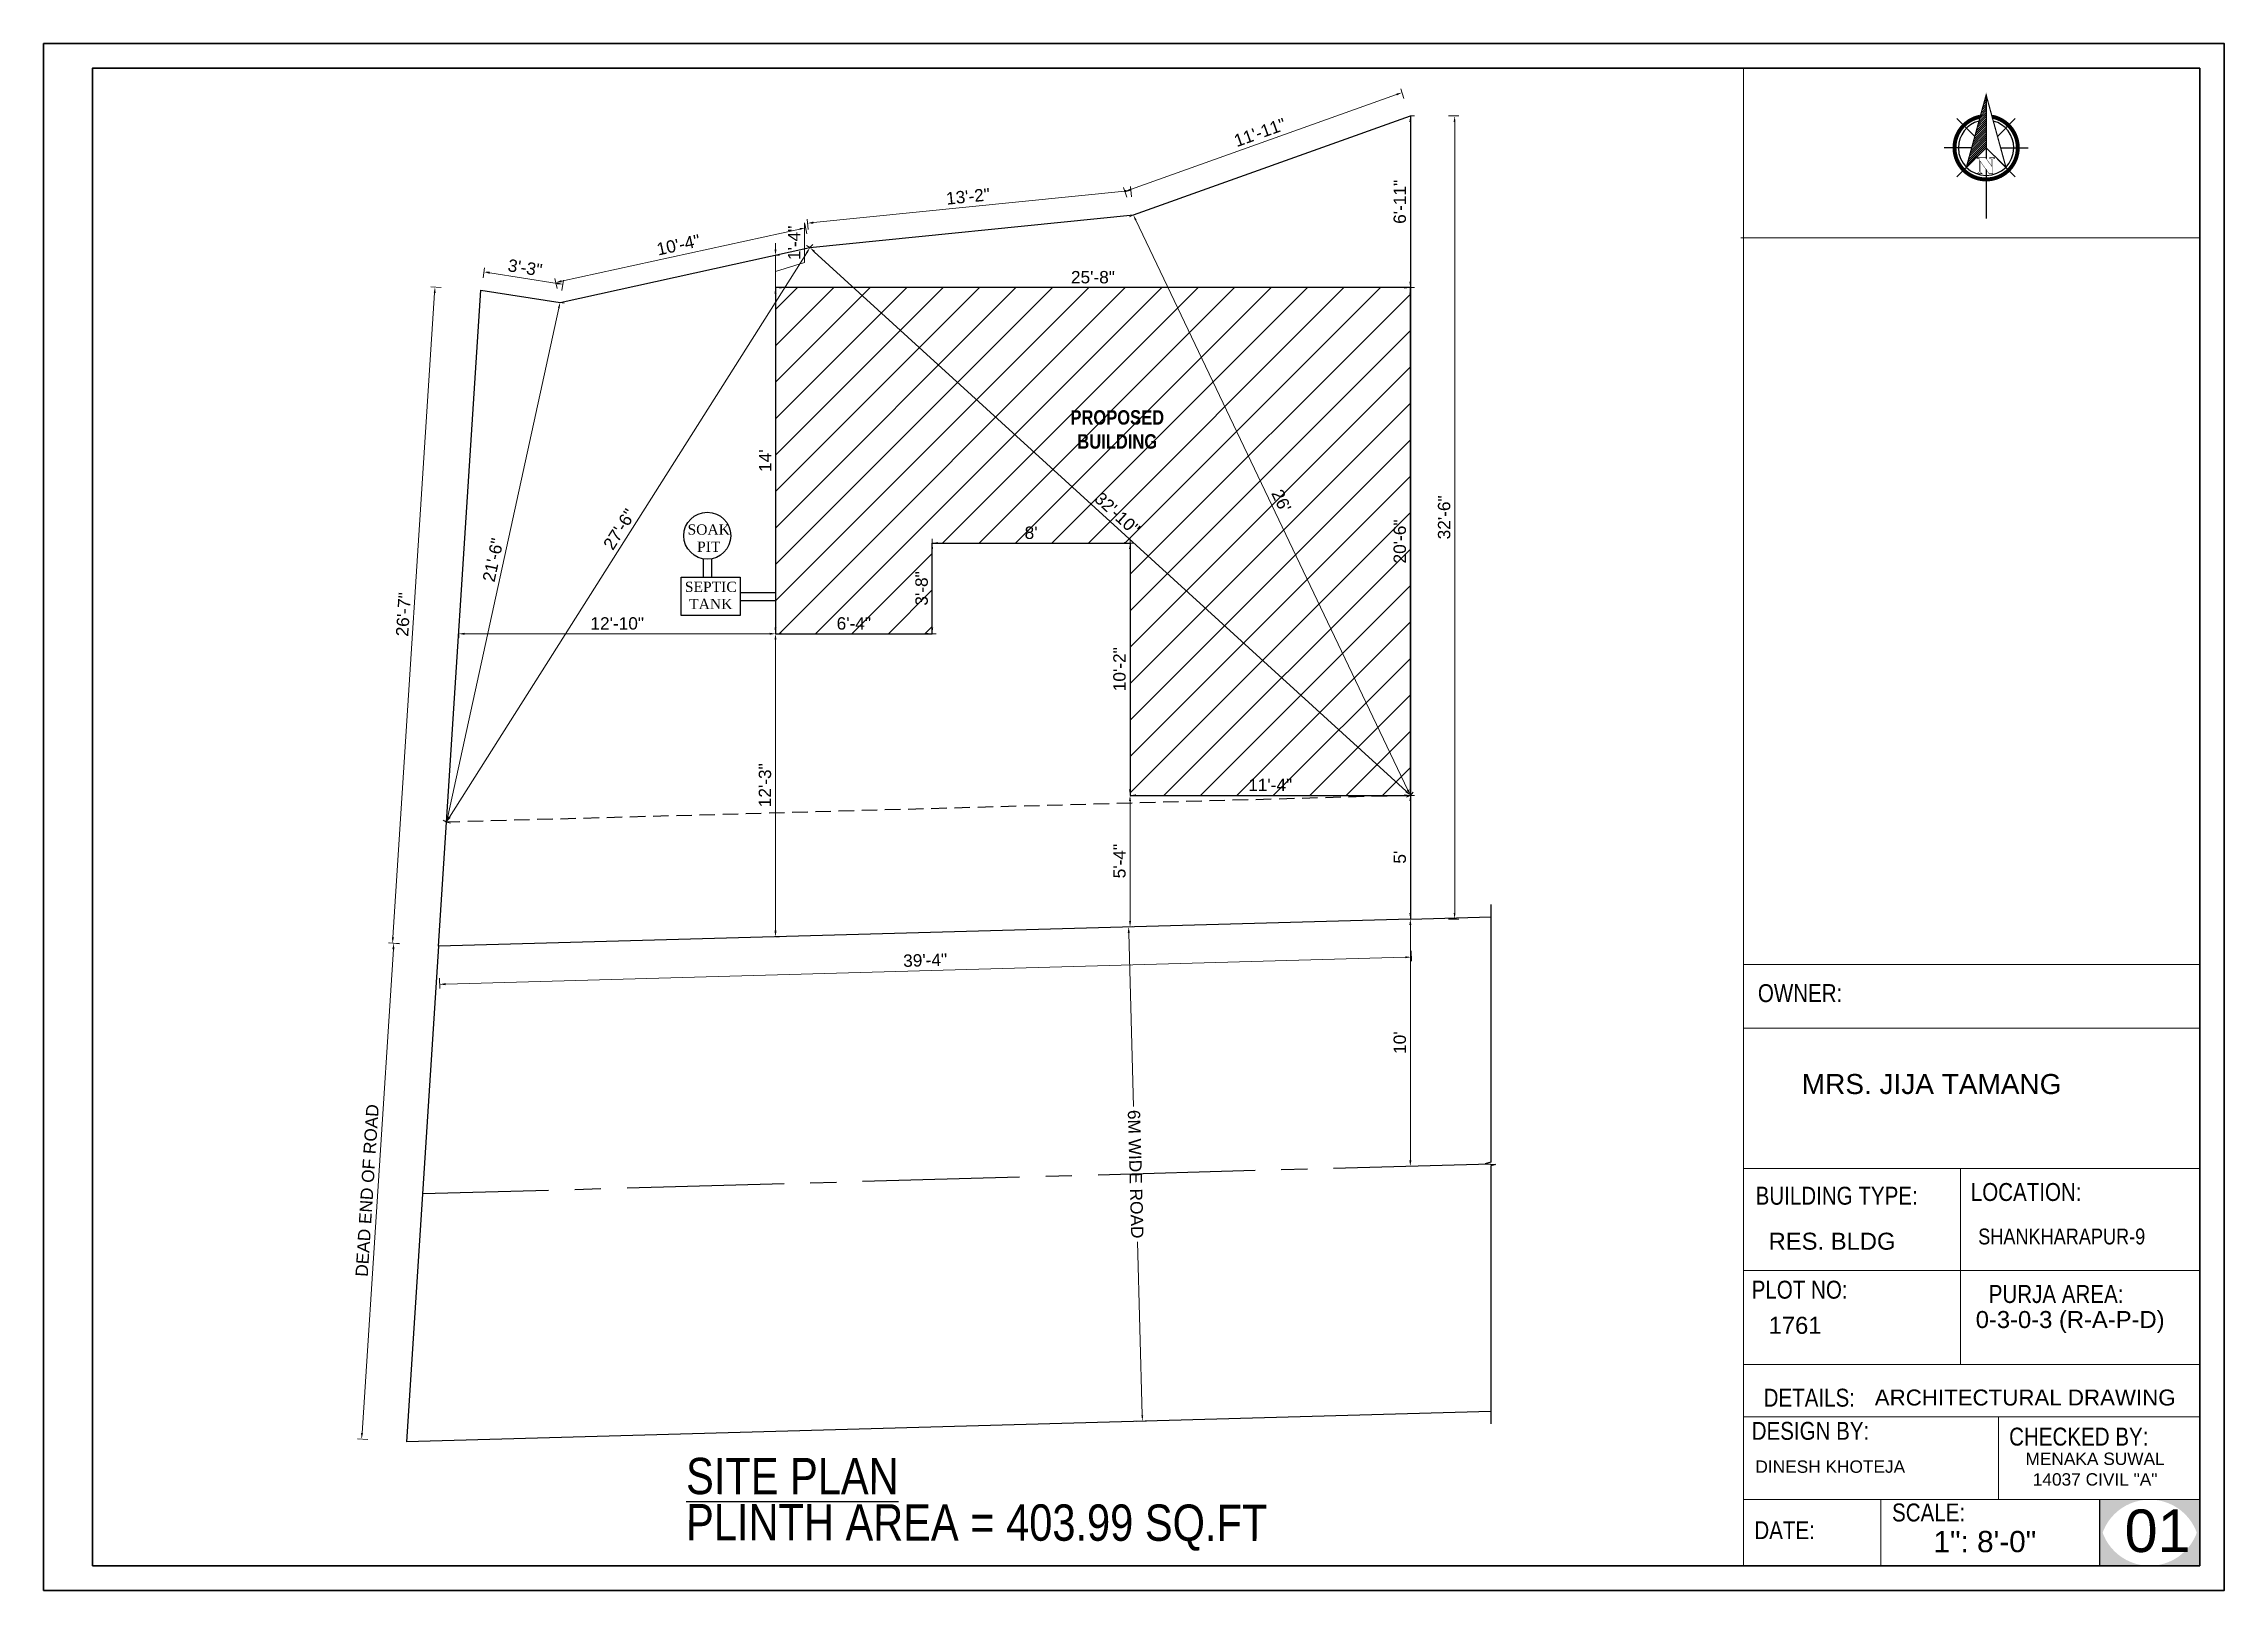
# Model space of a CAD drawing. Header units: inches. Extents: x 367408 to 422529, y -59171 to -41521.
# Drawn here: x 376468 to 377526, y -56516 to -55765 of the extents above; entities that cross this region are included whole.
import ezdxf

# ---------------------------------------------------------------- set-up
doc = ezdxf.new("R2010")
doc.units = ezdxf.units.IN
doc.header["$LTSCALE"] = 2
doc.header["$MEASUREMENT"] = 0
doc.header["$PDMODE"] = 34
doc.linetypes.add('CENTER2', pattern=[28.575, 19.05, -3.175, 3.175, -3.175])
doc.linetypes.add('DASHED2', pattern=[0.375, 0.25, -0.125])
doc.layers.get('0').update_dxf_attribs({"linetype": 'CONTINUOUS'})
doc.layers.get('DEFPOINTS').update_dxf_attribs({"color": 141, "linetype": 'CONTINUOUS'})
for name, color, linetype, lineweight in [('DIMENTION', 140, 'CONTINUOUS', 0), ('door', 20, 'CONTINUOUS', 35), ('OUTLINE', 1, 'CONTINUOUS', 25), ('Rebars', 1, 'CONTINUOUS', 13), ('Siteplan', 7, 'CONTINUOUS', 30), ('steps', 253, 'CONTINUOUS', 20), ('TEXT', 181, 'CONTINUOUS', 25), ('WALL - A', 1, 'CONTINUOUS', 40)]:
    doc.layers.add(name, color=color, linetype=linetype, lineweight=lineweight)
doc.layers.add('Normal Wall', color=7, linetype='CONTINUOUS', lineweight=35, true_color=0xffaf89)
doc.layers.add('Rear Wall', color=7, linetype='CONTINUOUS', lineweight=20, true_color=0xd4e480)
doc.layers.add('plan wall', color=7, linetype='CONTINUOUS')
doc.styles.add('Lettring Text', font='arial.ttf')
doc.styles.get("Standard").update_dxf_attribs({"font": 'ARIALN.TTF'})
doc.styles.add('SwissBT', font='swiss.ttf', dxfattribs={"height": 12})
doc.dimstyles.new('Copy of Standard', dxfattribs={"dimtxt": 6, "dimasz": 2.875, "dimexe": 2, "dimexo": 4, "dimgap": 2, "dimtad": 1, "dimdec": 0, "dimrnd": 1, "dimzin": 0, "dimdsep": 46, "dimlunit": 4, "dimtxsty": 'Lettring Text', "dimcen": 0.1, "dimclrd": 7, "dimclre": 7, "dimclrt": 7, "dimazin": 0, "dimtfac": 0.645, "dimtdec": 0, "dimtmove": 1, "dimatfit": 0, "dimfxl": 3, "dimfxlon": 1, "dimtfillclr": 256, "dimtolj": 1, "dimtzin": 0, "dimlwd": -1, "dimlwe": -1, "dimarcsym": 2})

msp = doc.modelspace()

# ---------------------------------------------------------------- texts
at = {"color": 0}
for s, p in [('OWNER:', (377299.4, -56230.2)), ('LOCATION:', (377402.7, -56326.7))]:
    msp.add_text(s, height=8.7, dxfattribs=at).set_placement(p)
at = {"layer": 'plan wall', "ltscale": 3, "char_height": 17.612, "attachment_point": 7, "rotation": 359.9411}
for s, insert in [('{\\LSITE PLAN}', (376779.4, -56469.2)), ('PLINTH AREA = 403.99 SQ.FT', (376779.4, -56496.2))]:
    msp.add_mtext(s, dxfattribs=dict(at, insert=insert))
at = {"layer": 'steps', "color": 7, "ltscale": 0.3, "attachment_point": 2}
for s, insert, char_height, width in [('{\\fTechnic|b1|i0|c2|p2;PROPOSED BUILDING}', (376988.6, -55943), 7, 55.268), ('{\\fTimes New Roman|b0|i0|c0|p18;SOAK PIT}', (376790.4, -55998.4), 5, 21.766), ('{\\fTimes New Roman|b0|i0|c0|p18;SEPTIC TANK}', (376791.4, -56026.2), 5, 21.766)]:
    msp.add_mtext(s, dxfattribs=dict(at, insert=insert, char_height=char_height, width=width))
at = {"layer": 'TEXT', "color": 0}
for s, height, p in [('OWNER:', 8.7, (377299.4, -56230.2)), ('LOCATION:', 8.7, (377402.7, -56326.7)), ('CHECKED BY:', 8.704, (377421.3, -56445.4)), ('CHECKED BY:', 8.704, (377421.3, -56445.4)), ('SCALE:', 8.7, (377364.5, -56482.2)), ('SCALE:', 8.7, (377364.5, -56482.2))]:
    msp.add_text(s, height=height, dxfattribs=at).set_placement(p)
at = {"layer": 'TEXT', "color": 0, "linetype": 'ByBlock', "style": 'SwissBT'}
for s, insert, char_height, width, attachment_point in [('MRS. JIJA TAMANG', (377383.7, -56265.1), 9.72, 217.511, 2), ('ARCHITECTURAL DRAWING', (377356.1, -56418.2), 7.74, 268.532, 1), ('DINESH KHOTEJA', (377298.2, -56452.6), 6, 201.528, 1), ('MENAKA SUWAL\\P14037 CIVIL "A"', (377463, -56448.8), 6, 88.549, 2)]:
    msp.add_mtext(s, dxfattribs=dict(at, insert=insert, char_height=char_height, width=width, attachment_point=attachment_point))
at = {"layer": 'TEXT', "color": 0, "attachment_point": 1}
for s, insert, char_height, width in [('BUILDING TYPE:', (377298.3, -56319.8), 8.704, 148.555), ('BUILDING TYPE:', (377298.3, -56319.8), 8.704, 148.555), ('PLOT NO: ', (377296.4, -56365.4), 8.7, 138.027), ('PLOT NO: ', (377296.4, -56365.4), 8.7, 138.027), ('PURJA AREA:', (377411.4, -56367.5), 8.704, 197.582), ('PURJA AREA:', (377411.4, -56367.5), 8.704, 197.582), ('DETAILS: ', (377302.2, -56417.8), 8.7, 138.027), ('DESIGN BY:', (377296.4, -56433.9), 8.7, 138.027), ('DESIGN BY:', (377296.4, -56433.9), 8.7, 138.027), ('DATE:', (377297.7, -56482.1), 8.7, 34.818)]:
    msp.add_mtext(s, dxfattribs=dict(at, insert=insert, char_height=char_height, width=width))
at = {"layer": 'TEXT', "color": 0, "style": 'SwissBT'}
for s, insert, char_height, width, attachment_point in [('RES. BLDG', (377304.6, -56342.1), 8.26, 163.214, 1), ('RES. BLDG', (377304.6, -56342.1), 8.26, 163.214, 1), ('0-3-0-3 (R-A-P-D)', (377450.9, -56380.1), 8.256, 163.214, 2), ('1761', (377304.6, -56382.9), 8.26, 163.214, 1), ('01', (377477.3, -56476.4), 20.64, 20.158, 1)]:
    msp.add_mtext(s, dxfattribs=dict(at, insert=insert, char_height=char_height, width=width, attachment_point=attachment_point))
at = {"layer": 'TEXT', "color": 0, "linetype": 'ByBlock', "insert": (377406.3, -56340.1), "char_height": 7.671, "attachment_point": 1}
msp.add_mtext_dynamic_manual_height_columns('SHANKHARAPUR-9', width=381.035, gutter_width=1.53, heights=[0], dxfattribs=at)
at = {"layer": 'TEXT', "color": 0, "ltscale": 0.5, "insert": (377384.6, -56486.8), "char_height": 10.32, "width": 127.534, "attachment_point": 1, "style": 'SwissBT'}
msp.add_mtext('1": 8\'-0"', dxfattribs=at)
msp.add_mtext('1": 8\'-0"', dxfattribs=at)

# ---------------------------------------------------------------- blocks, each defined once
blk = doc.blocks.new('*X29')
at = {"color": 0}
for p, q in [((145.96, -414.6), (147.62, -412.94)), ((146.16, -413.87), (147.62, -412.41)), ((146.36, -413.14), (147.62, -411.88)), ((146.55, -412.41), (147.62, -411.35)), ((146.75, -411.68), (147.62, -410.82)), ((146.95, -410.95), (147.62, -410.29)), ((147.15, -410.22), (147.62, -409.76)), ((147.35, -409.49), (147.62, -409.23)), ((147.55, -408.76), (147.62, -408.7)), ((143.76, -422.63), (147.62, -418.77)), ((143.96, -421.9), (147.62, -418.24)), ((144.16, -421.17), (147.62, -417.71)), ((144.36, -420.44), (147.62, -417.18)), ((144.56, -419.71), (147.62, -416.65)), ((144.76, -418.98), (147.62, -416.12)), ((144.96, -418.25), (147.62, -415.59)), ((145.16, -417.52), (147.62, -415.06)), ((145.36, -416.79), (147.62, -414.53)), ((145.56, -416.06), (147.62, -414)), ((145.76, -415.33), (147.62, -413.47)), ((142.76, -426.28), (147.62, -421.42)), ((142.96, -425.55), (147.62, -420.89)), ((143.16, -424.82), (147.62, -420.36)), ((143.36, -424.09), (147.62, -419.83)), ((143.56, -423.36), (147.62, -419.3))]:
    blk.add_line(p, q, dxfattribs=at)
blk = doc.blocks.new('NORTH_15')
for p, q in [((-2.87, 2.87), (-7.37, 7.37)), ((0, 3.66), (0, 10.62)), ((2.87, 2.87), (7.37, 7.37)), ((-13.37, 0), (2.72, 0)), ((5.49, 0), (17.83, 0)), ((-2.87, -2.87), (-7.37, -7.37)), ((0, -3.66), (0, -10.62)), ((2.87, -2.87), (7.37, -7.37))]:
    blk.add_line(p, q)
at = {"const_width": 1}
for points in [[(0, -8, 1), (0, 8, 0.359415), (-7.86, 1.52, 1)], [(-7.86, -1.52, 0.359415), (0, -8, 1)]]:
    blk.add_lwpolyline(points, format="xyb", dxfattribs=at)
for points, const_width in [([(4.96, -5.01), (-13.37, 0), (4.9, 5), (0, 0), (4.96, -5.01)], 0.3), ([(5.93, -1.55), (6, -1.55), (6.07, -1.54), (6.13, -1.53), (6.17, -1.52), (6.22, -1.51), (6.26, -1.49), (6.28, -1.47), (6.3, -1.45), (6.32, -1.42), (6.33, -1.39), (6.35, -1.34), (6.36, -1.29), (6.37, -1.23), (6.38, -1.16), (6.38, -1.08), (6.38, -1), (6.54, -1), (6.54, -2.34), (6.38, -2.34), (6.38, -2.3), (6.38, -2.23), (6.38, -2.16), (6.37, -2.09), (6.36, -2.04), (6.35, -1.99), (6.33, -1.95), (6.32, -1.91), (6.3, -1.88), (6.28, -1.86), (6.26, -1.83), (6.22, -1.81), (6.18, -1.8), (6.13, -1.78), (6.07, -1.77), (6.01, -1.76), (5.95, -1.76), (2.66, -1.76), (2.66, -2.34), (2.5, -2.34), (2.5, -0.16), (4.71, 1.44), (3.14, 1.44), (3.07, 1.44), (3, 1.43), (2.94, 1.42), (2.89, 1.41), (2.85, 1.4), (2.81, 1.38), (2.78, 1.36), (2.76, 1.34), (2.74, 1.31), (2.72, 1.27), (2.7, 1.22), (2.69, 1.17), (2.68, 1.11), (2.67, 1.04), (2.66, 0.97), (2.66, 0.89), (2.66, 0.87), (2.5, 0.87), (2.5, 2.21), (2.66, 2.21), (2.66, 2.17), (2.66, 2.09), (2.67, 2.03), (2.68, 1.97), (2.69, 1.91), (2.7, 1.86), (2.71, 1.82), (2.73, 1.78), (2.75, 1.76), (2.77, 1.74), (2.8, 1.72), (2.85, 1.7), (2.89, 1.68), (2.94, 1.67), (3, 1.66), (3.07, 1.66), (3.14, 1.66), (6.54, 1.66), (6.54, 0.75), (3.33, -1.55), (5.93, -1.55), (5.93, -1.55)], 0.1)]:
    blk.add_lwpolyline(points, dxfattribs=dict(const_width=const_width))
for start, end in [(90, 164.973), (270, 90), (195.027, 270)]:
    blk.add_arc((0, 0), 7, start, end)
at = {"rotation": 90}
blk.add_blockref('*X29', (-421.89, -147.62), dxfattribs=at)
blk = doc.blocks.new('A$C0BDB7EE9')
at = {"layer": 'Siteplan', "xscale": 2.999999999999779, "yscale": 2.999999999999779, "zscale": 2.999999999999779, "rotation": 247.8612575918487}
blk.add_blockref('NORTH_15', (20.2, 49.5), dxfattribs=at)
blk = doc.blocks.new('A$C327B4BBD')
at = {"layer": 'DIMENTION', "ltscale": 0.3, "xscale": 1.171875000000082, "yscale": 1.171875000000082, "zscale": 1.171875000000082, "rotation": 112.1387424081494}
blk.add_blockref('A$C0BDB7EE9', (16.1, 0), dxfattribs=at)
blk = doc.blocks.new('*D536')
at = {"layer": 'DEFPOINTS', "color": 0, "ltscale": 0.5, "transparency": 16777216}
for p in [(376719.7, -55881.9), (376679.9, -55884.7), (376718.3, -55890.7)]:
    blk.add_point(p, dxfattribs=at)
at = {"layer": 'steps', "color": 7, "ltscale": 0.5, "transparency": 16777216}
for p, q in [((376680.9, -55878.8), (376681.6, -55873.9)), ((376684.2, -55876.3), (376716.8, -55881.5)), ((376719.2, -55884.9), (376720, -55879.9))]:
    blk.add_line(p, q, dxfattribs=at)
for points in [[(376684.2, -55875.8), (376684.1, -55876.8), (376681.3, -55875.9)], [(376716.9, -55881), (376716.7, -55881.9), (376719.7, -55881.9)]]:
    blk.add_solid(points, dxfattribs=at)
at = {"layer": 'steps', "color": 7, "ltscale": 0.5, "transparency": 16777216, "insert": (376701.3, -55873.9), "char_height": 6, "attachment_point": 5, "rotation": 351.0432, "style": 'Lettring Text'}
blk.add_mtext('\\A1;3\'-3"', dxfattribs=at)
blk = doc.blocks.new('*D537')
at = {"layer": 'DEFPOINTS', "color": 0, "ltscale": 0.5, "transparency": 16777216}
for p in [(376837.4, -55854.5), (376839.5, -55864.1), (376718.3, -55890.7)]:
    blk.add_point(p, dxfattribs=at)
at = {"layer": 'steps', "color": 7, "ltscale": 0.5, "transparency": 16777216}
for p, q in [((376719, -55880.4), (376834.6, -55855.1)), ((376838, -55857.4), (376837, -55852.5)), ((376716.8, -55884), (376715.7, -55879.1))]:
    blk.add_line(p, q, dxfattribs=at)
for points in [[(376834.5, -55854.6), (376834.7, -55855.5), (376837.4, -55854.5)], [(376718.9, -55879.9), (376719.1, -55880.9), (376716.2, -55881)]]:
    blk.add_solid(points, dxfattribs=at)
at = {"layer": 'steps', "color": 7, "ltscale": 0.5, "transparency": 16777216, "insert": (376775.7, -55862.8), "char_height": 6, "attachment_point": 5, "rotation": 12.3621, "style": 'Lettring Text'}
blk.add_mtext('\\A1;10\'-4"', dxfattribs=at)
blk = doc.blocks.new('*D538')
at = {"layer": 'DEFPOINTS', "color": 0, "ltscale": 0.5, "transparency": 16777216}
for p in [(376995.2, -55836.4), (376996.4, -55848.2), (376839.5, -55864.1)]:
    blk.add_point(p, dxfattribs=at)
at = {"layer": 'steps', "color": 7, "ltscale": 0.5, "transparency": 16777216}
for p, q in [((376841.2, -55852), (376992.3, -55836.7)), ((376995.5, -55839.4), (376995, -55834.4)), ((376838.6, -55855.3), (376838.1, -55850.3))]:
    blk.add_line(p, q, dxfattribs=at)
for points in [[(376992.3, -55836.2), (376992.4, -55837.2), (376995.2, -55836.4)], [(376841.1, -55851.5), (376841.2, -55852.5), (376838.3, -55852.3)]]:
    blk.add_solid(points, dxfattribs=at)
at = {"layer": 'steps', "color": 7, "ltscale": 0.5, "transparency": 16777216, "insert": (376916.2, -55839.3), "char_height": 6, "attachment_point": 5, "rotation": 5.7812, "style": 'Lettring Text'}
blk.add_mtext('\\A1;13\'-2"', dxfattribs=at)
blk = doc.blocks.new('*D539')
at = {"layer": 'DEFPOINTS', "color": 0, "ltscale": 0.5, "transparency": 16777216}
for p in [(377126.7, -55788.9), (377130.8, -55800.2), (376996.4, -55848.2)]:
    blk.add_point(p, dxfattribs=at)
at = {"layer": 'steps', "color": 7, "ltscale": 0.5, "transparency": 16777216}
for p, q in [((377127.7, -55791.7), (377126.1, -55787)), ((376995, -55835.9), (377124, -55789.8)), ((376993.3, -55839.7), (376991.7, -55835))]:
    blk.add_line(p, q, dxfattribs=at)
for points in [[(377123.9, -55789.4), (377124.2, -55790.3), (377126.7, -55788.9)], [(376994.9, -55835.5), (376995.2, -55836.4), (376992.3, -55836.9)]]:
    blk.add_solid(points, dxfattribs=at)
at = {"layer": 'steps', "color": 7, "ltscale": 0.5, "transparency": 16777216, "insert": (377057.8, -55808.2), "char_height": 6, "attachment_point": 5, "rotation": 19.6714, "style": 'Lettring Text'}
blk.add_mtext('\\A1;11\'-11"', dxfattribs=at)
blk = doc.blocks.new('*D540')
at = {"layer": 'DEFPOINTS', "color": 0, "ltscale": 0.5, "transparency": 16777216}
for p in [(377130.8, -55800.2), (377130.8, -56189.9), (377152.3, -56189.9)]:
    blk.add_point(p, dxfattribs=at)
at = {"layer": 'steps', "color": 7, "ltscale": 0.5, "transparency": 16777216}
for p, q in [((377149.3, -55800.2), (377154.3, -55800.2)), ((377152.3, -55803.1), (377152.3, -56187)), ((377149.3, -56189.9), (377154.3, -56189.9))]:
    blk.add_line(p, q, dxfattribs=at)
for points in [[(377151.8, -55803.1), (377152.7, -55803.1), (377152.3, -55800.2)], [(377151.8, -56187), (377152.7, -56187), (377152.3, -56189.9)]]:
    blk.add_solid(points, dxfattribs=at)
at = {"layer": 'steps', "color": 7, "ltscale": 0.5, "transparency": 16777216, "insert": (377147.2, -55995), "char_height": 6, "attachment_point": 5, "rotation": 90, "style": 'Lettring Text'}
blk.add_mtext('\\A1;32\'-6"', dxfattribs=at)
blk = doc.blocks.new('*D541')
at = {"layer": 'DEFPOINTS', "color": 0, "ltscale": 0.5, "transparency": 16777216}
for p in [(377130.8, -56189.9), (376659.3, -56203.1), (376659.8, -56221.6)]:
    blk.add_point(p, dxfattribs=at)
at = {"layer": 'steps', "color": 7, "ltscale": 0.5, "transparency": 16777216}
for p, q in [((377128.4, -56208.4), (376662.7, -56221.5)), ((377131.2, -56205.4), (377131.4, -56210.4)), ((376659.8, -56218.6), (376659.9, -56223.6))]:
    blk.add_line(p, q, dxfattribs=at)
for points in [[(377128.4, -56208), (377128.4, -56208.9), (377131.3, -56208.4)], [(376662.7, -56221), (376662.7, -56222), (376659.8, -56221.6)]]:
    blk.add_solid(points, dxfattribs=at)
at = {"layer": 'steps', "color": 7, "ltscale": 0.5, "transparency": 16777216, "insert": (376895.4, -56209.9), "char_height": 6, "attachment_point": 5, "rotation": 1.6021, "style": 'Lettring Text'}
blk.add_mtext('\\A1;39\'-4"', dxfattribs=at)
blk = doc.blocks.new('*D544')
at = {"layer": 'DEFPOINTS', "color": 0, "ltscale": 0.5, "transparency": 16777216}
for p in [(376657.6, -55883.2), (376679.9, -55884.7), (376659.3, -56203.1)]:
    blk.add_point(p, dxfattribs=at)
at = {"layer": 'steps', "color": 7, "ltscale": 0.5, "transparency": 16777216}
for p, q in [((376660.6, -55883.4), (376655.6, -55883.1)), ((376637.2, -56198.8), (376657.4, -55886.1)), ((376640, -56201.8), (376635, -56201.5))]:
    blk.add_line(p, q, dxfattribs=at)
for points in [[(376657, -55886), (376657.9, -55886.1), (376657.6, -55883.2)], [(376636.7, -56198.7), (376637.7, -56198.8), (376637, -56201.6)]]:
    blk.add_solid(points, dxfattribs=at)
at = {"layer": 'steps', "color": 7, "ltscale": 0.5, "transparency": 16777216, "insert": (376642.3, -56042.1), "char_height": 6, "attachment_point": 5, "rotation": 86.2947, "style": 'Lettring Text'}
blk.add_mtext('\\A1;26\'-7"', dxfattribs=at)
blk = doc.blocks.new('*D545')
at = {"layer": 'DEFPOINTS', "color": 0, "ltscale": 0.5, "transparency": 16777216}
for p in [(376718.3, -55890.7), (376663.2, -56142.9), (376663.2, -56142.9)]:
    blk.add_point(p, dxfattribs=at)
at = {"layer": 'steps', "color": 7, "ltscale": 0.5, "transparency": 16777216}
for p, q in [((376717.7, -55893.5), (376663.8, -56140.1)), ((376718.3, -55890.7), (376720.2, -55891.1)), ((376663.2, -56142.9), (376665.2, -56143.4))]:
    blk.add_line(p, q, dxfattribs=at)
for points in [[(376717.2, -55893.4), (376718.1, -55893.6), (376718.3, -55890.7)], [(376663.4, -56140), (376664.3, -56140.2), (376663.2, -56142.9)]]:
    blk.add_solid(points, dxfattribs=at)
at = {"layer": 'steps', "color": 7, "ltscale": 0.5, "transparency": 16777216, "insert": (376685.8, -56015.7), "char_height": 6, "attachment_point": 5, "rotation": 77.6852, "style": 'Lettring Text'}
blk.add_mtext('\\A1;21\'-6"', dxfattribs=at)
blk = doc.blocks.new('*D546')
at = {"layer": 'DEFPOINTS', "color": 0, "ltscale": 0.5, "transparency": 16777216}
for p in [(376839.5, -55864.1), (376839.5, -55864.1), (376663.2, -56142.9)]:
    blk.add_point(p, dxfattribs=at)
at = {"layer": 'steps', "color": 7, "ltscale": 0.5, "transparency": 16777216}
for p, q in [((376664.7, -56140.5), (376838, -55866.6)), ((376839.5, -55864.1), (376837.8, -55863.1)), ((376663.2, -56142.9), (376661.5, -56141.9))]:
    blk.add_line(p, q, dxfattribs=at)
for points in [[(376837.6, -55866.3), (376838.4, -55866.8), (376839.5, -55864.1)], [(376664.3, -56140.2), (376665.2, -56140.8), (376663.2, -56142.9)]]:
    blk.add_solid(points, dxfattribs=at)
at = {"layer": 'steps', "color": 7, "ltscale": 0.5, "transparency": 16777216, "insert": (376747.1, -56000.8), "char_height": 6, "attachment_point": 5, "rotation": 57.6924, "style": 'Lettring Text'}
blk.add_mtext('\\A1;27\'-6"', dxfattribs=at)
blk = doc.blocks.new('*D559')
at = {"layer": 'DEFPOINTS', "color": 0, "ltscale": 0.5, "transparency": 16777216}
for p in [(376839.5, -55864.1), (377130.8, -56129.9), (377130.8, -56129.9)]:
    blk.add_point(p, dxfattribs=at)
at = {"layer": 'steps', "color": 7, "ltscale": 0.5, "transparency": 16777216}
for p, q in [((376839.5, -55864.1), (376840.9, -55862.6)), ((376841.6, -55866.1), (377128.7, -56127.9)), ((377130.8, -56129.9), (377132.1, -56128.4))]:
    blk.add_line(p, q, dxfattribs=at)
for points in [[(376842, -55865.7), (376841.3, -55866.4), (376839.5, -55864.1)], [(377129, -56127.6), (377128.3, -56128.3), (377130.8, -56129.9)]]:
    blk.add_solid(points, dxfattribs=at)
at = {"layer": 'steps', "color": 7, "ltscale": 0.5, "transparency": 16777216, "insert": (376988.6, -55993.2), "char_height": 6, "attachment_point": 5, "rotation": 317.624, "style": 'Lettring Text'}
blk.add_mtext('\\A1;32\'-10"', dxfattribs=at)
blk = doc.blocks.new('*D560')
at = {"layer": 'DEFPOINTS', "color": 0, "ltscale": 0.5, "transparency": 16777216}
for p in [(376996.4, -55848.2), (376996.4, -55848.2), (377130.8, -56129.9)]:
    blk.add_point(p, dxfattribs=at)
at = {"layer": 'steps', "color": 7, "ltscale": 0.5, "transparency": 16777216}
for p, q in [((376996.4, -55848.2), (376994.6, -55849.1)), ((377129.5, -56127.3), (376997.6, -55850.8)), ((377130.8, -56129.9), (377129, -56130.7))]:
    blk.add_line(p, q, dxfattribs=at)
for points in [[(376998, -55850.6), (376997.2, -55851), (376996.4, -55848.2)], [(377130, -56127.1), (377129.1, -56127.5), (377130.8, -56129.9)]]:
    blk.add_solid(points, dxfattribs=at)
at = {"layer": 'steps', "color": 7, "ltscale": 0.5, "transparency": 16777216, "insert": (377068.2, -55986.9), "char_height": 6, "attachment_point": 5, "rotation": 295.5147, "style": 'Lettring Text'}
blk.add_mtext("\\A1;26'", dxfattribs=at)
blk = doc.blocks.new('*D561')
at = {"layer": 'DEFPOINTS', "color": 0, "ltscale": 0.5, "transparency": 16777216}
for p in [(377130.8, -55883.5), (377130.8, -55883.5), (377130.8, -56129.9)]:
    blk.add_point(p, dxfattribs=at)
at = {"layer": 'steps', "color": 7, "ltscale": 0.5, "transparency": 16777216}
for p, q in [((377130.8, -55883.5), (377132.8, -55883.5)), ((377130.8, -56127), (377130.8, -55886.4)), ((377130.8, -56129.9), (377132.8, -56129.9))]:
    blk.add_line(p, q, dxfattribs=at)
for points in [[(377130.3, -55886.4), (377131.3, -55886.4), (377130.8, -55883.5)], [(377130.3, -56127), (377131.3, -56127), (377130.8, -56129.9)]]:
    blk.add_solid(points, dxfattribs=at)
at = {"layer": 'steps', "color": 7, "ltscale": 0.5, "transparency": 16777216, "insert": (377125.7, -56006.7), "char_height": 6, "attachment_point": 5, "rotation": 90, "style": 'Lettring Text'}
blk.add_mtext('\\A1;20\'-6"', dxfattribs=at)
blk = doc.blocks.new('*D547')
at = {"layer": 'DEFPOINTS', "color": 0, "ltscale": 0.5, "transparency": 16777216}
for p in [(376822.8, -55883.5), (376822.8, -55883.5), (377130.8, -55883.5)]:
    blk.add_point(p, dxfattribs=at)
at = {"layer": 'steps', "color": 7, "ltscale": 0.5, "transparency": 16777216}
for p, q in [((376822.8, -55883.5), (376822.8, -55881.5)), ((377127.9, -55883.5), (376825.7, -55883.5)), ((377130.8, -55883.5), (377130.8, -55881.5))]:
    blk.add_line(p, q, dxfattribs=at)
for points in [[(376825.7, -55883), (376825.7, -55884), (376822.8, -55883.5)], [(377127.9, -55883), (377127.9, -55884), (377130.8, -55883.5)]]:
    blk.add_solid(points, dxfattribs=at)
at = {"layer": 'steps', "color": 7, "ltscale": 0.5, "transparency": 16777216, "insert": (376976.8, -55878.5), "char_height": 6, "attachment_point": 5, "style": 'Lettring Text'}
blk.add_mtext('\\A1;25\'-8"', dxfattribs=at)
blk = doc.blocks.new('*D548')
at = {"layer": 'DEFPOINTS', "color": 0, "ltscale": 0.5, "transparency": 16777216}
for p in [(376822.8, -55883.5), (376822.8, -56051.5), (376822.8, -56051.5)]:
    blk.add_point(p, dxfattribs=at)
at = {"layer": 'steps', "color": 7, "ltscale": 0.5, "transparency": 16777216}
for p, q in [((376822.8, -55883.5), (376824.8, -55883.5)), ((376822.8, -55886.4), (376822.8, -56048.6)), ((376822.8, -56051.5), (376824.8, -56051.5))]:
    blk.add_line(p, q, dxfattribs=at)
for points in [[(376822.3, -55886.4), (376823.3, -55886.4), (376822.8, -55883.5)], [(376822.3, -56048.6), (376823.3, -56048.6), (376822.8, -56051.5)]]:
    blk.add_solid(points, dxfattribs=at)
at = {"layer": 'steps', "color": 7, "ltscale": 0.5, "transparency": 16777216, "insert": (376817.8, -55967.5), "char_height": 6, "attachment_point": 5, "rotation": 90, "style": 'Lettring Text'}
blk.add_mtext("\\A1;14'", dxfattribs=at)
blk = doc.blocks.new('*D562')
at = {"layer": 'DEFPOINTS', "color": 0, "ltscale": 0.5, "transparency": 16777216}
for p in [(376822.8, -56051.5), (376898.8, -56051.5), (376898.8, -56051.5)]:
    blk.add_point(p, dxfattribs=at)
at = {"layer": 'steps', "color": 7, "ltscale": 0.5, "transparency": 16777216}
for p, q in [((376822.8, -56051.5), (376822.8, -56049.5)), ((376825.7, -56051.5), (376895.9, -56051.5)), ((376898.8, -56051.5), (376898.8, -56049.5))]:
    blk.add_line(p, q, dxfattribs=at)
for points in [[(376825.7, -56051), (376825.7, -56052), (376822.8, -56051.5)], [(376895.9, -56051), (376895.9, -56052), (376898.8, -56051.5)]]:
    blk.add_solid(points, dxfattribs=at)
at = {"layer": 'steps', "color": 7, "ltscale": 0.5, "transparency": 16777216, "insert": (376860.8, -56046.5), "char_height": 6, "attachment_point": 5, "style": 'Lettring Text'}
blk.add_mtext('\\A1;6\'-4"', dxfattribs=at)
blk = doc.blocks.new('*D563')
at = {"layer": 'DEFPOINTS', "color": 0, "ltscale": 0.5, "transparency": 16777216}
for p in [(376898.8, -56007.5), (376898.8, -56007.5), (376898.8, -56051.5)]:
    blk.add_point(p, dxfattribs=at)
at = {"layer": 'steps', "color": 7, "ltscale": 0.5, "transparency": 16777216}
for p, q in [((376898.8, -56007.5), (376900.8, -56007.5)), ((376898.8, -56048.6), (376898.8, -56010.4)), ((376898.8, -56051.5), (376900.8, -56051.5))]:
    blk.add_line(p, q, dxfattribs=at)
for points in [[(376898.3, -56010.4), (376899.3, -56010.4), (376898.8, -56007.5)], [(376898.3, -56048.6), (376899.3, -56048.6), (376898.8, -56051.5)]]:
    blk.add_solid(points, dxfattribs=at)
at = {"layer": 'steps', "color": 7, "ltscale": 0.5, "transparency": 16777216, "insert": (376893.7, -56029.5), "char_height": 6, "attachment_point": 5, "rotation": 90, "style": 'Lettring Text'}
blk.add_mtext('\\A1;3\'-8"', dxfattribs=at)
blk = doc.blocks.new('*D557')
at = {"layer": 'DEFPOINTS', "color": 0, "ltscale": 0.5, "transparency": 16777216}
for p in [(376898.8, -56007.5), (376994.8, -56007.5), (376994.8, -56007.5)]:
    blk.add_point(p, dxfattribs=at)
at = {"layer": 'steps', "color": 7, "ltscale": 0.5, "transparency": 16777216}
for p, q in [((376898.8, -56007.5), (376898.8, -56005.5)), ((376901.7, -56007.5), (376991.9, -56007.5)), ((376994.8, -56007.5), (376994.8, -56005.5))]:
    blk.add_line(p, q, dxfattribs=at)
for points in [[(376901.7, -56007), (376901.7, -56008), (376898.8, -56007.5)], [(376991.9, -56007), (376991.9, -56008), (376994.8, -56007.5)]]:
    blk.add_solid(points, dxfattribs=at)
at = {"layer": 'steps', "color": 7, "ltscale": 0.5, "transparency": 16777216, "insert": (376946.8, -56002.5), "char_height": 6, "attachment_point": 5, "style": 'Lettring Text'}
blk.add_mtext("\\A1;8'", dxfattribs=at)
blk = doc.blocks.new('*D542')
at = {"layer": 'DEFPOINTS', "color": 0, "ltscale": 0.5, "transparency": 16777216}
for p in [(376994.8, -56007.5), (376994.8, -56129.9), (376994.8, -56129.9)]:
    blk.add_point(p, dxfattribs=at)
at = {"layer": 'steps', "color": 7, "ltscale": 0.5, "transparency": 16777216}
for p, q in [((376994.8, -56007.5), (376996.8, -56007.5)), ((376994.8, -56010.4), (376994.8, -56127)), ((376994.8, -56129.9), (376996.8, -56129.9))]:
    blk.add_line(p, q, dxfattribs=at)
for points in [[(376994.3, -56010.4), (376995.3, -56010.4), (376994.8, -56007.5)], [(376994.3, -56127), (376995.3, -56127), (376994.8, -56129.9)]]:
    blk.add_solid(points, dxfattribs=at)
at = {"layer": 'steps', "color": 7, "ltscale": 0.5, "transparency": 16777216, "insert": (376989.7, -56068.7), "char_height": 6, "attachment_point": 5, "rotation": 90, "style": 'Lettring Text'}
blk.add_mtext('\\A1;10\'-2"', dxfattribs=at)
blk = doc.blocks.new('*D558')
at = {"layer": 'DEFPOINTS', "color": 0, "ltscale": 0.5, "transparency": 16777216}
for p in [(376994.8, -56129.9), (377130.8, -56129.9), (377130.8, -56129.9)]:
    blk.add_point(p, dxfattribs=at)
at = {"layer": 'steps', "color": 7, "ltscale": 0.5, "transparency": 16777216}
for p, q in [((376994.8, -56129.9), (376994.8, -56127.9)), ((376997.7, -56129.9), (377127.9, -56129.9)), ((377130.8, -56129.9), (377130.8, -56127.9))]:
    blk.add_line(p, q, dxfattribs=at)
for points in [[(376997.7, -56129.4), (376997.7, -56130.3), (376994.8, -56129.9)], [(377127.9, -56129.4), (377127.9, -56130.3), (377130.8, -56129.9)]]:
    blk.add_solid(points, dxfattribs=at)
at = {"layer": 'steps', "color": 7, "ltscale": 0.5, "transparency": 16777216, "insert": (377062.8, -56124.8), "char_height": 6, "attachment_point": 5, "style": 'Lettring Text'}
blk.add_mtext('\\A1;11\'-4"', dxfattribs=at)
blk = doc.blocks.new('*D543')
at = {"layer": 'DEFPOINTS', "color": 0, "ltscale": 0.5, "transparency": 16777216}
for p in [(376822.8, -55867.8), (376822.8, -55867.8), (376822.8, -55883.5)]:
    blk.add_point(p, dxfattribs=at)
at = {"layer": 'steps', "color": 7, "ltscale": 0.5, "transparency": 16777216}
for p, q in [((376836.8, -55871.4), (376836.8, -55852.1)), ((376822.8, -55864.9), (376822.8, -55862)), ((376822.8, -55867.8), (376824.8, -55867.8)), ((376822.8, -55883.5), (376822.8, -55867.8)), ((376822.8, -55883.5), (376822.8, -55867.8)), ((376822.8, -55875.7), (376836.8, -55871.4)), ((376822.8, -55883.5), (376824.8, -55883.5)), ((376822.8, -55886.4), (376822.8, -55889.3))]:
    blk.add_line(p, q, dxfattribs=at)
for points in [[(376822.3, -55864.9), (376823.3, -55864.9), (376822.8, -55867.8)], [(376822.3, -55886.4), (376823.3, -55886.4), (376822.8, -55883.5)]]:
    blk.add_solid(points, dxfattribs=at)
at = {"layer": 'steps', "color": 7, "ltscale": 0.5, "transparency": 16777216, "insert": (376831.8, -55861.8), "char_height": 6, "attachment_point": 5, "rotation": 90, "style": 'Lettring Text'}
blk.add_mtext('\\A1;1\'-4"', dxfattribs=at)
blk = doc.blocks.new('*D551')
at = {"layer": 'DEFPOINTS', "color": 0, "ltscale": 0.5, "transparency": 16777216}
for p in [(377130.8, -56129.9), (377130.8, -56189.9), (377130.8, -56189.9)]:
    blk.add_point(p, dxfattribs=at)
at = {"layer": 'steps', "color": 7, "ltscale": 0.5, "transparency": 16777216}
for p, q in [((377130.8, -56129.9), (377132.8, -56129.9)), ((377130.8, -56132.7), (377130.8, -56187)), ((377130.8, -56189.9), (377132.8, -56189.9))]:
    blk.add_line(p, q, dxfattribs=at)
for points in [[(377130.3, -56132.7), (377131.3, -56132.7), (377130.8, -56129.9)], [(377130.3, -56187), (377131.3, -56187), (377130.8, -56189.9)]]:
    blk.add_solid(points, dxfattribs=at)
at = {"layer": 'steps', "color": 7, "ltscale": 0.5, "transparency": 16777216, "insert": (377125.7, -56159.9), "char_height": 6, "attachment_point": 5, "rotation": 90, "style": 'Lettring Text'}
blk.add_mtext("\\A1;5'", dxfattribs=at)
blk = doc.blocks.new('*D552')
at = {"layer": 'DEFPOINTS', "color": 0, "ltscale": 0.5, "transparency": 16777216}
for p in [(376994.8, -56129.9), (376994.6, -56193.7), (376994.8, -56193.7)]:
    blk.add_point(p, dxfattribs=at)
at = {"layer": 'steps', "color": 7, "ltscale": 0.5, "transparency": 16777216}
for p, q in [((376994.8, -56129.9), (376996.8, -56129.9)), ((376994.8, -56132.7), (376994.8, -56190.8)), ((376994.8, -56193.7), (376996.8, -56193.7))]:
    blk.add_line(p, q, dxfattribs=at)
for points in [[(376994.3, -56132.7), (376995.3, -56132.7), (376994.8, -56129.9)], [(376994.3, -56190.8), (376995.3, -56190.8), (376994.8, -56193.7)]]:
    blk.add_solid(points, dxfattribs=at)
at = {"layer": 'steps', "color": 7, "ltscale": 0.5, "transparency": 16777216, "insert": (376989.7, -56161.8), "char_height": 6, "attachment_point": 5, "rotation": 90, "style": 'Lettring Text'}
blk.add_mtext('\\A1;5\'-4"', dxfattribs=at)
blk = doc.blocks.new('*D553')
at = {"layer": 'DEFPOINTS', "color": 0, "ltscale": 0.5, "transparency": 16777216}
for p in [(376822.8, -56051.5), (376822.6, -56198.5), (376822.8, -56198.5)]:
    blk.add_point(p, dxfattribs=at)
at = {"layer": 'steps', "color": 7, "ltscale": 0.5, "transparency": 16777216}
for p, q in [((376822.8, -56051.5), (376824.8, -56051.5)), ((376822.8, -56054.4), (376822.8, -56195.6)), ((376822.8, -56198.5), (376824.8, -56198.5))]:
    blk.add_line(p, q, dxfattribs=at)
for points in [[(376822.3, -56054.4), (376823.3, -56054.4), (376822.8, -56051.5)], [(376822.3, -56195.6), (376823.3, -56195.6), (376822.8, -56198.5)]]:
    blk.add_solid(points, dxfattribs=at)
at = {"layer": 'steps', "color": 7, "ltscale": 0.5, "transparency": 16777216, "insert": (376817.7, -56125), "char_height": 6, "attachment_point": 5, "rotation": 90, "style": 'Lettring Text'}
blk.add_mtext('\\A1;12\'-3"', dxfattribs=at)
blk = doc.blocks.new('*D554')
at = {"layer": 'DEFPOINTS', "color": 0, "ltscale": 0.5, "transparency": 16777216}
for p in [(377130.8, -55800.2), (377130.8, -55800.2), (377130.8, -55883.5)]:
    blk.add_point(p, dxfattribs=at)
at = {"layer": 'steps', "color": 7, "ltscale": 0.5, "transparency": 16777216}
for p, q in [((377130.8, -55800.2), (377132.8, -55800.2)), ((377130.8, -55880.6), (377130.8, -55803.1)), ((377130.8, -55883.5), (377132.8, -55883.5))]:
    blk.add_line(p, q, dxfattribs=at)
for points in [[(377130.3, -55803.1), (377131.3, -55803.1), (377130.8, -55800.2)], [(377130.3, -55880.6), (377131.3, -55880.6), (377130.8, -55883.5)]]:
    blk.add_solid(points, dxfattribs=at)
at = {"layer": 'steps', "color": 7, "ltscale": 0.5, "transparency": 16777216, "insert": (377125.7, -55841.9), "char_height": 6, "attachment_point": 5, "rotation": 90, "style": 'Lettring Text'}
blk.add_mtext('\\A1;6\'-11"', dxfattribs=at)
blk = doc.blocks.new('*D555')
at = {"layer": 'DEFPOINTS', "color": 0, "ltscale": 0.5, "transparency": 16777216}
for p in [(376669.1, -56051.4), (376669.1, -56051.5), (376822.8, -56051.5)]:
    blk.add_point(p, dxfattribs=at)
at = {"layer": 'steps', "color": 7, "ltscale": 0.5, "transparency": 16777216}
for p, q in [((376669.1, -56051.5), (376669.1, -56053.5)), ((376819.9, -56051.5), (376672, -56051.5)), ((376822.8, -56051.5), (376822.8, -56049.5))]:
    blk.add_line(p, q, dxfattribs=at)
for points in [[(376672, -56051), (376672, -56052), (376669.1, -56051.5)], [(376819.9, -56051), (376819.9, -56052), (376822.8, -56051.5)]]:
    blk.add_solid(points, dxfattribs=at)
at = {"layer": 'steps', "color": 7, "ltscale": 0.5, "transparency": 16777216, "insert": (376746, -56046.5), "char_height": 6, "attachment_point": 5, "style": 'Lettring Text'}
blk.add_mtext('\\A1;12\'-10"', dxfattribs=at)
blk = doc.blocks.new('*D556')
at = {"layer": 'DEFPOINTS', "color": 0, "ltscale": 0.5, "transparency": 16777216}
for p in [(376659.3, -56203.1), (376622, -56442.2), (376643.7, -56443.6)]:
    blk.add_point(p, dxfattribs=at)
at = {"layer": 'steps', "color": 7, "ltscale": 0.5, "transparency": 16777216}
for p, q in [((376637.4, -56204.5), (376622.2, -56439.3)), ((376640.6, -56201.9), (376635.6, -56201.5)), ((376625, -56442.4), (376620, -56442.1))]:
    blk.add_line(p, q, dxfattribs=at)
for points in [[(376636.9, -56204.5), (376637.9, -56204.6), (376637.6, -56201.7)], [(376621.7, -56439.3), (376622.7, -56439.4), (376622, -56442.2)]]:
    blk.add_solid(points, dxfattribs=at)
at = {"layer": 'steps', "color": 7, "ltscale": 0.5, "transparency": 16777216, "insert": (376624.7, -56321.6), "char_height": 6, "attachment_point": 5, "rotation": 86.2947, "style": 'Lettring Text'}
blk.add_mtext('\\A1;DEAD END OF ROAD', dxfattribs=at)
blk = doc.blocks.new('*D549')
at = {"layer": 'DEFPOINTS', "color": 0, "ltscale": 0.5, "transparency": 16777216}
for p in [(376905.8, -56196.2), (377000.8, -56433.6), (376912.5, -56436.1)]:
    blk.add_point(p, dxfattribs=at)
at = {"layer": 'steps', "color": 7, "ltscale": 0.5, "transparency": 16777216}
for p, q in [((376991.1, -56193.8), (376996.1, -56193.6)), ((376994.2, -56196.6), (376996.5, -56280.8)), ((377000.7, -56430.7), (376998.4, -56346.5)), ((376997.8, -56433.7), (377002.8, -56433.6))]:
    blk.add_line(p, q, dxfattribs=at)
for points in [[(376994.7, -56196.6), (376993.7, -56196.6), (376994.1, -56193.7)], [(377001.2, -56430.7), (377000.3, -56430.7), (377000.8, -56433.6)]]:
    blk.add_solid(points, dxfattribs=at)
at = {"layer": 'steps', "color": 7, "ltscale": 0.5, "transparency": 16777216, "insert": (376997.5, -56313.7), "char_height": 6, "attachment_point": 5, "rotation": 271.6021, "style": 'Lettring Text'}
blk.add_mtext('\\A1;6M WIDE ROAD', dxfattribs=at)
blk = doc.blocks.new('*D550')
at = {"layer": 'DEFPOINTS', "color": 0, "ltscale": 0.5, "transparency": 16777216}
for p in [(377130.8, -56189.9), (377130.8, -56309.8), (377134.4, -56309.8)]:
    blk.add_point(p, dxfattribs=at)
at = {"layer": 'steps', "color": 7, "ltscale": 0.5, "transparency": 16777216}
for p, q in [((377130.8, -56189.9), (377132.8, -56189.9)), ((377130.8, -56192.8), (377130.8, -56307)), ((377130.8, -56309.8), (377128.8, -56309.8))]:
    blk.add_line(p, q, dxfattribs=at)
for points in [[(377130.3, -56192.8), (377131.3, -56192.8), (377130.8, -56189.9)], [(377130.3, -56307), (377131.3, -56307), (377130.8, -56309.8)]]:
    blk.add_solid(points, dxfattribs=at)
at = {"layer": 'steps', "color": 7, "ltscale": 0.5, "transparency": 16777216, "insert": (377125.7, -56249.9), "char_height": 6, "attachment_point": 5, "rotation": 90, "style": 'Lettring Text'}
blk.add_mtext("\\A1;10'", dxfattribs=at)

# ---------------------------------------------------------------- dimensions: what is measured, and where the dimension line sits
at = {"layer": 'steps', "ltscale": 0.5}
for p1, p2, distance, picture, middle in [((376996.4, -55848.2), (377130.8, -55800.2), 12, '*D539', (377057.8, -55808.2)), ((376839.5, -55864.1), (376996.4, -55848.2), 11.9, '*D538', (376916.2, -55839.3)), ((377130.8, -56129.9), (376996.4, -55848.2), 0, '*D560', (377068.2, -55986.9)), ((376718.3, -55890.7), (376839.5, -55864.1), 9.9, '*D537', (376775.7, -55862.8)), ((376839.5, -55864.1), (377130.8, -56129.9), 0, '*D559', (376988.6, -55993.2)), ((376663.2, -56142.9), (376839.5, -55864.1), 0, '*D546', (376747.1, -56000.8)), ((376679.9, -55884.7), (376718.3, -55890.7), 8.9, '*D536', (376701.3, -55873.9)), ((376659.3, -56203.1), (376679.9, -55884.7), 22.4, '*D544', (376642.3, -56042.1)), ((376718.3, -55890.7), (376663.2, -56142.9), 0, '*D545', (376685.8, -56015.7)), ((377130.8, -56189.9), (376659.3, -56203.1), 18.5, '*D541', (376895.4, -56209.9))]:
    dim = msp.add_aligned_dim(p1=p1, p2=p2, distance=distance, dimstyle='Copy of Standard', dxfattribs=at)
    dim.commit()
    dim.dimension.update_dxf_attribs({"geometry": picture, "text_midpoint": middle})
for base, p1, p2, picture, middle in [((377130.8, -55800.2), (377130.8, -55883.5), (377130.8, -55800.2), '*D554', (377125.7, -55841.9)), ((377152.3, -56189.9), (377130.8, -55800.2), (377130.8, -56189.9), '*D540', (377147.2, -55995)), ((376822.8, -55867.8), (376822.8, -55883.5), (376822.8, -55867.8), '*D543', (376831.8, -55869.4)), ((376822.8, -56051.5), (376822.8, -55883.5), (376822.8, -56051.5), '*D548', (376817.8, -55967.5)), ((377130.8, -55883.5), (377130.8, -56129.9), (377130.8, -55883.5), '*D561', (377125.7, -56006.7)), ((376898.8, -56007.5), (376898.8, -56051.5), (376898.8, -56007.5), '*D563', (376893.7, -56029.5)), ((376994.8, -56129.9), (376994.8, -56007.5), (376994.8, -56129.9), '*D542', (376989.7, -56068.7)), ((376822.8, -56198.5), (376822.8, -56051.5), (376822.6, -56198.5), '*D553', (376817.7, -56125)), ((376994.8, -56193.7), (376994.8, -56129.9), (376994.6, -56193.7), '*D552', (376989.7, -56161.8)), ((377130.8, -56189.9), (377130.8, -56129.9), (377130.8, -56189.9), '*D551', (377125.7, -56159.9)), ((377130.8, -56309.8), (377130.8, -56189.9), (377134.4, -56309.8), '*D550', (377125.7, -56249.9))]:
    dim = msp.add_linear_dim(base=base, p1=p1, p2=p2, angle=90, dimstyle='Copy of Standard', dxfattribs=at)
    dim.commit()
    dim.dimension.update_dxf_attribs({"geometry": picture, "text_midpoint": middle})
for base, p1, p2, picture, middle in [((376822.8, -55883.5), (377130.8, -55883.5), (376822.8, -55883.5), '*D547', (376976.8, -55878.5)), ((376994.8, -56007.5), (376898.8, -56007.5), (376994.8, -56007.5), '*D557', (376946.8, -56002.5)), ((376669.1, -56051.5), (376822.8, -56051.5), (376669.1, -56051.4), '*D555', (376746, -56046.5)), ((376898.8, -56051.5), (376822.8, -56051.5), (376898.8, -56051.5), '*D562', (376860.8, -56046.5)), ((377130.8, -56129.9), (376994.8, -56129.9), (377130.8, -56129.9), '*D558', (377062.8, -56124.8))]:
    dim = msp.add_linear_dim(base=base, p1=p1, p2=p2, dimstyle='Copy of Standard', dxfattribs=at)
    dim.commit()
    dim.dimension.update_dxf_attribs({"geometry": picture, "text_midpoint": middle})
dim = msp.add_aligned_dim(p1=(376905.8, -56196.2), p2=(376912.5, -56436.1), distance=88.3, text='6M WIDE ROAD', dimstyle='Copy of Standard', override={"dimtad": 0}, dxfattribs=at)
dim.commit()
dim.dimension.update_dxf_attribs({"geometry": '*D549', "text_midpoint": (376997.5, -56313.7)})
dim = msp.add_aligned_dim(p1=(376659.3, -56203.1), p2=(376643.7, -56443.6), distance=-21.8, text='DEAD END OF ROAD', dimstyle='Copy of Standard', dxfattribs=at)
dim.commit()
dim.dimension.update_dxf_attribs({"geometry": '*D556', "text_midpoint": (376624.7, -56321.6)})

# ---------------------------------------------------------------- hatches: boundary and pattern name
msp.add_hatch(color=0).paths.add_polyline_path([(377513.8, -56471.6), (377489.5, -56471.6, -0.414214), (377513.8, -56495.9)])
at = {"layer": 'door', "ltscale": 0.5}
h = msp.add_hatch(dxfattribs=at)
h.set_pattern_fill('ANSI31', color=256, scale=100)
h.set_pattern_definition([(45, (1617.17, -4396.152), (-8.83883476, 8.83883476), [])])
h.paths.add_polyline_path([(376822.8, -55883.5), (376822.8, -56051.5), (376898.8, -56051.5), (376898.8, -56007.5), (376994.8, -56007.5), (376994.8, -56129.9), (377130.8, -56129.9), (377130.8, -55883.5)])
h.paths.add_polyline_path([(376973.7, -55988.1), (376995.1, -56007.6), (377003.4, -55998.5), (376982, -55978.9)], flags=24)
h.paths.add_polyline_path([(377059.6, -55983.3), (377065.6, -55995.9), (377076.7, -55990.6), (377070.7, -55978)], flags=24)
h.paths.add_polyline_path([(377131.9, -56018.8), (377131.9, -55994.4), (377119.6, -55994.4), (377119.6, -56018.8)], flags=9)
h.paths.add_polyline_path([(376851, -56052.7), (376870.7, -56052.7), (376870.7, -56040.3), (376851, -56040.3)], flags=25)
h.paths.add_polyline_path([(376899.9, -56039.3), (376899.9, -56019.7), (376887.6, -56019.7), (376887.6, -56039.3)], flags=25)
h.paths.add_polyline_path([(376942.2, -56008.7), (376951.4, -56008.7), (376951.4, -55996.3), (376942.2, -55996.3)], flags=25)
h.paths.add_polyline_path([(377050.4, -56131.1), (377074.7, -56131.1), (377074.7, -56118.8), (377050.4, -56118.8)], flags=9)
h.paths.add_polyline_path([(376962.6, -55965.3), (377014.6, -55965.3), (377014.6, -55939.2), (376962.6, -55939.2)], flags=24)
at = {"layer": 'TEXT'}
for points in [[(377489.5, -56471.6), (377465.2, -56471.6), (377465.2, -56495.9, -0.414214)], [(377489.5, -56471.6), (377465.2, -56471.6), (377465.2, -56495.9, -0.414214)], [(377513.8, -56471.6), (377489.5, -56471.6, -0.414214), (377513.8, -56495.9)], [(377465.2, -56479.4), (377465.2, -56503.7), (377489.5, -56503.7, -0.414214)], [(377465.2, -56479.4), (377465.2, -56503.7), (377489.5, -56503.7, -0.414214)], [(377513.8, -56479.4, -0.414214), (377489.5, -56503.7), (377513.8, -56503.7)], [(377513.8, -56479.4, -0.414214), (377489.5, -56503.7), (377513.8, -56503.7)]]:
    msp.add_hatch(color=0, dxfattribs=at).paths.add_polyline_path(points)

# ---------------------------------------------------------------- linework, layer by layer
at = {"ltscale": 0.5}
for p, q in [((376787.7, -56015.1), (376787.7, -56024.1)), ((376791.7, -56015.1), (376791.7, -56024.1)), ((376805.7, -56031.4), (376822.8, -56031.4)), ((376805.7, -56035.4), (376822.8, -56035.4)), ((377130.8, -56189.9), (377169.8, -56188.8)), ((376659.3, -56203.1), (376643.7, -56443.6))]:
    msp.add_line(p, q, dxfattribs=at)
at = {"color": 0}
msp.add_line((377465.2, -56471.6), (377465.2, -56503.7), dxfattribs=at)
msp.add_line((377465.2, -56471.6), (377465.2, -56503.7), dxfattribs=at)
at = {"ltscale": 0.5}
for points in [[(377130.8, -55883.5), (376822.8, -55883.5), (376822.8, -56051.5), (376898.8, -56051.5), (376898.8, -56007.5), (376994.8, -56007.5), (376994.8, -56129.9), (377130.8, -56129.9)], [(376777, -56024.1), (376805.7, -56024.1), (376805.7, -56042.6), (376777, -56042.6)]]:
    msp.add_lwpolyline(points, close=True, dxfattribs=at)
at = {"linetype": 'Continuous', "ltscale": 0.5}
msp.add_lwpolyline([(377169.8, -56182.8), (377169.8, -56307.9), (377167.1, -56308.7), (377172.1, -56309), (377169.8, -56309.6), (377169.8, -56434.9)], dxfattribs=at)
at = {"ltscale": 0.5}
msp.add_circle((376789.7, -56003.9), 11.4, dxfattribs=at)
at = {"layer": 'Normal Wall'}
for points in [[(376467.7, -55765.1), (377525.7, -55765.1), (377525.7, -56515.7), (376467.7, -56515.7)], [(376467.7, -55765.1), (377525.7, -55765.1), (377525.7, -56515.7), (376467.7, -56515.7)], [(377513.8, -55777), (376491.5, -55777), (376491.5, -56503.7), (377513.8, -56503.7)], [(377513.8, -55777), (376491.5, -55777), (376491.5, -56503.7), (377513.8, -56503.7)]]:
    msp.add_lwpolyline(points, close=True, dxfattribs=at)
at = {"layer": 'OUTLINE'}
for p, q in [((376996.4, -55848.2), (377130.8, -55800.2)), ((377130.8, -55800.2), (377130.8, -56189.9)), ((376839.5, -55864.1), (376996.4, -55848.2)), ((376718.3, -55890.7), (376839.5, -55864.1)), ((376659.3, -56203.1), (376679.9, -55884.7)), ((376679.9, -55884.7), (376718.3, -55890.7)), ((377130.8, -56189.9), (376659.3, -56203.1)), ((377169.8, -56428.9), (376643.7, -56443.6))]:
    msp.add_line(p, q, dxfattribs=at)
at = {"layer": 'Rear Wall'}
for p, q in [((377292.4, -56221.3), (377292.4, -55777)), ((377291.2, -55859.3), (377513.8, -55859.3)), ((377292.4, -56212), (377513.8, -56212)), ((377292.4, -56212), (377513.8, -56212)), ((377292.4, -56212), (377513.8, -56212)), ((377292.4, -56212), (377513.8, -56212)), ((377292.4, -56242.8), (377513.8, -56242.8)), ((377292.4, -56242.8), (377513.8, -56242.8)), ((377292.4, -56310.9), (377513.8, -56310.9)), ((377292.4, -56310.9), (377513.8, -56310.9)), ((377397.7, -56310.9), (377397.7, -56396.8)), ((377397.7, -56310.9), (377397.7, -56406.1)), ((377292.4, -56360.4), (377513.8, -56360.4)), ((377292.4, -56360.4), (377513.8, -56360.4)), ((377292.4, -56406.1), (377513.8, -56406.1)), ((377292.4, -56431.5), (377513.8, -56431.5)), ((377292.4, -56431.5), (377513.8, -56431.5)), ((377416.2, -56471.6), (377416.2, -56431.5)), ((377416.2, -56471.6), (377416.2, -56431.5)), ((377292.4, -56471.6), (377513.8, -56471.6)), ((377292.4, -56471.6), (377513.8, -56471.6)), ((377359.1, -56471.6), (377359.1, -56503.7)), ((377359.1, -56471.6), (377359.1, -56503.7))]:
    msp.add_line(p, q, dxfattribs=at)
msp.add_lwpolyline([(377292.4, -56212), (377513.8, -56212), (377513.8, -56503.7), (377292.4, -56503.7)], close=True, dxfattribs=at)
msp.add_lwpolyline([(377292.4, -56212), (377513.8, -56212), (377513.8, -56503.7), (377292.4, -56503.7)], close=True, dxfattribs=at)
at = {"layer": 'WALL - A', "linetype": 'DASHED2', "lineweight": -3, "ltscale": 15}
msp.add_line((377130.8, -56129.9), (376663.2, -56142.9), dxfattribs=at)
at = {"layer": 'WALL - A', "linetype": 'CENTER2', "lineweight": -3, "ltscale": 2}
msp.add_line((377169.7, -56308.8), (376651.5, -56323.3), dxfattribs=at)

# ---------------------------------------------------------------- block references
at = {"layer": 'Rebars', "xscale": 0.5459999999999999, "yscale": 0.5459999999999999, "zscale": 0.5459999999999999, "rotation": 270}
msp.add_blockref('A$C327B4BBD', (377410.1, -55841.1), dxfattribs=at)

msp.set_redraw_order([(e.dxf.handle, doc.entitydb.next_handle()) for e in msp.query("TEXT MTEXT ATTDEF DIMENSION ARC_DIMENSION")])  # texts and dimensions are drawn at this point

doc.saveas('drawing.dxf')
